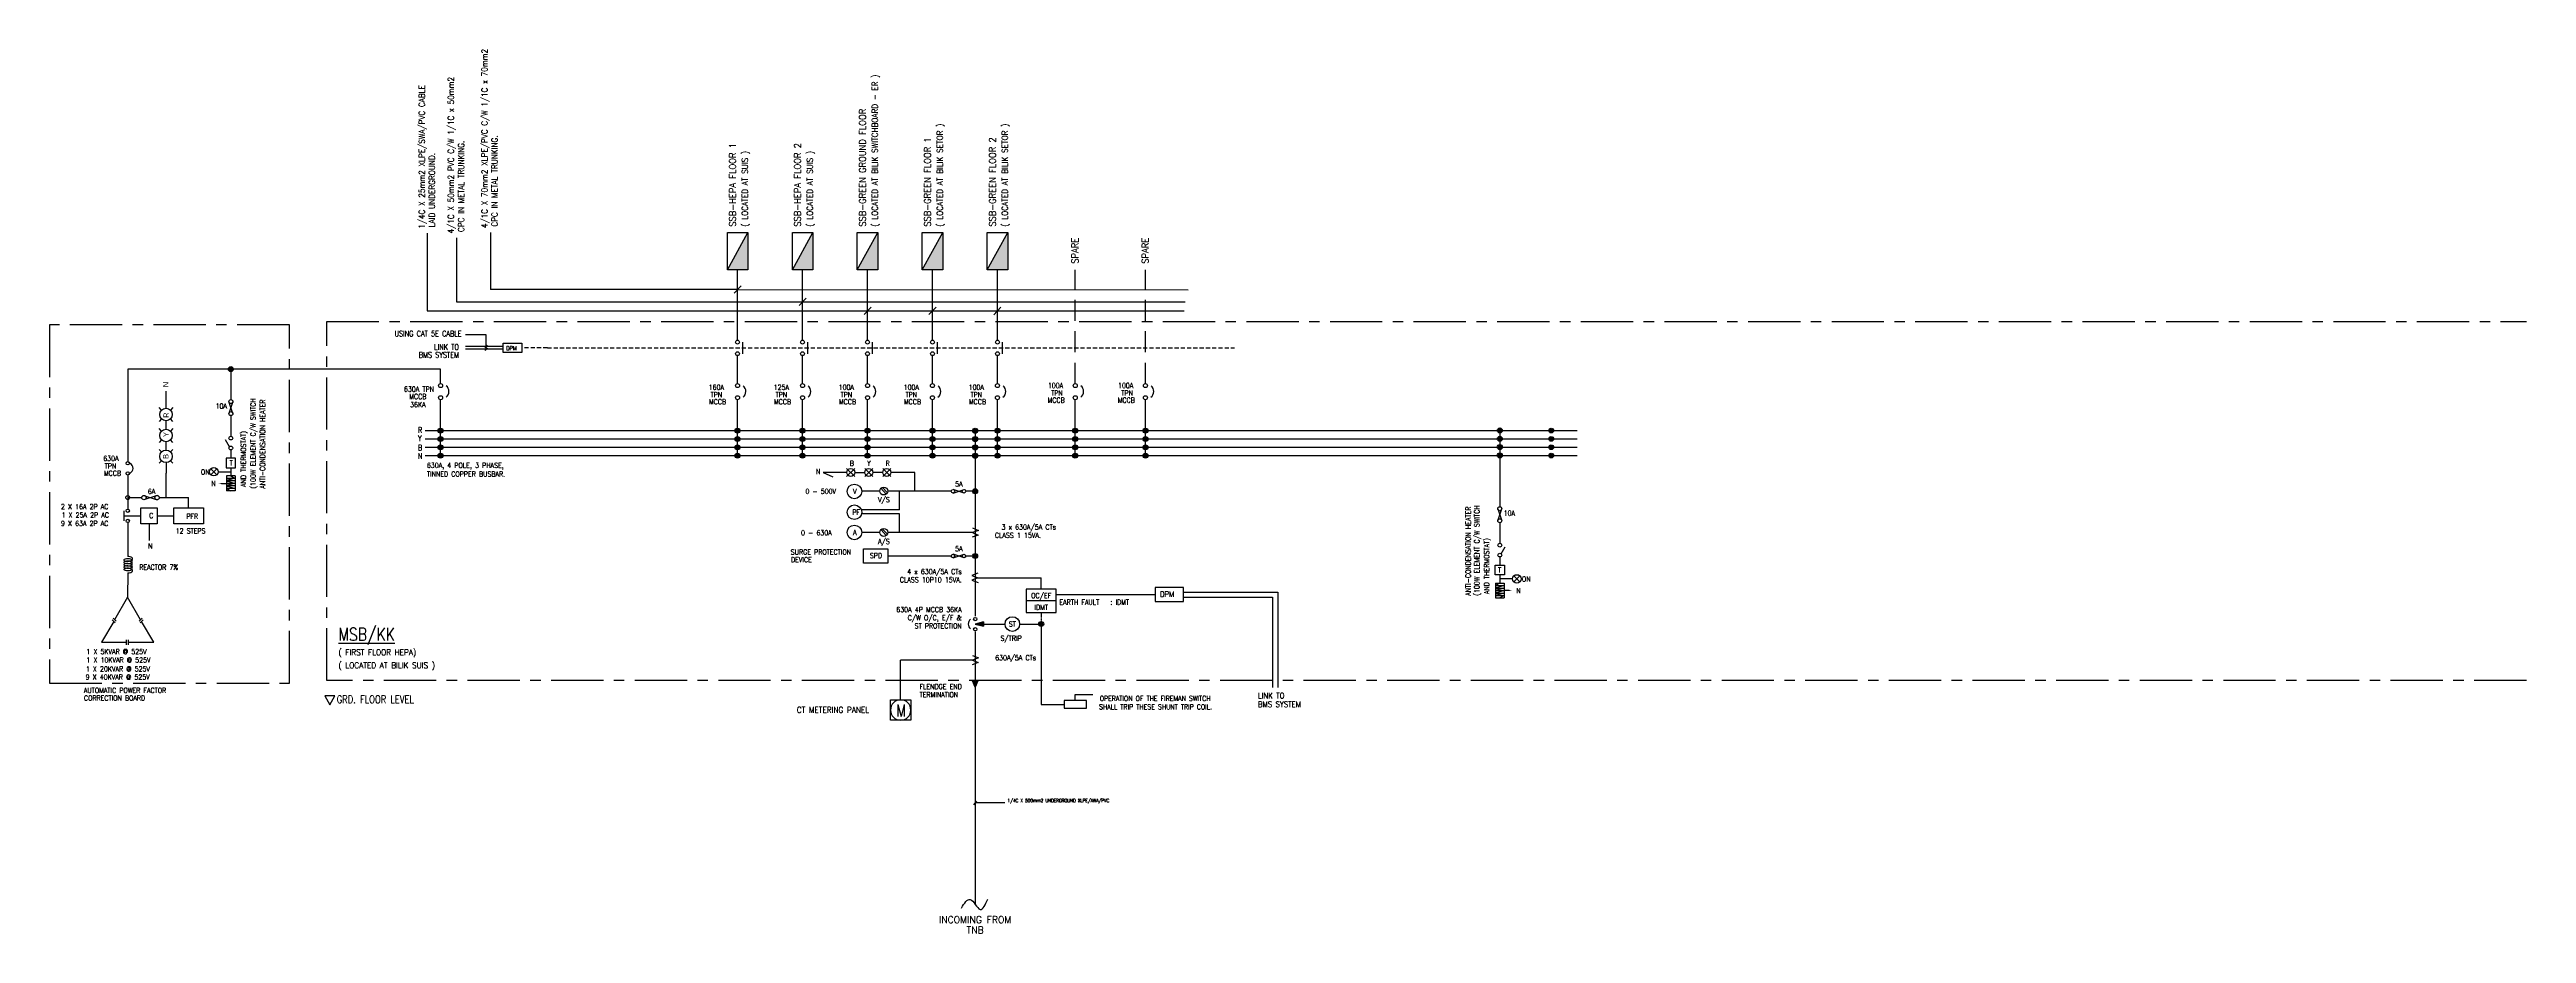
# Model space of a CAD drawing. Header units: millimetres. Extents: x 2495 to 339462, y 3032 to 362924.
# Drawn here: x 43219 to 339462, y 257271 to 362924 of the extents above; entities that cross this region are included whole.
import ezdxf
from ezdxf.enums import TextEntityAlignment as Align

# ---------------------------------------------------------------- set-up
doc = ezdxf.new("R2010")
doc.units = ezdxf.units.MM
for name, pattern in [('CENTERX2', [4, 2.5, -0.5, 0.5, -0.5]), ('DASHED', [0.75, 0.5, -0.25]), ('HIDDEN', [0.375, 0.25, -0.125])]:
    doc.linetypes.add(name, pattern=pattern)
for name, color, linetype in [('DB-SCH', 7, 'Continuous'), ('E-DB', 1, 'Continuous'), ('E-METER', 1, 'Continuous'), ('E-S-LN', 7, 'Continuous'), ('E-S-TX', 7, 'Continuous'), ('E-SCHEM', 7, 'Continuous'), ('L4', 5, 'Continuous'), ('POW_SYM', 112, 'Continuous'), ('POW_TXT', 2, 'Continuous'), ('SCH-E', 7, 'Continuous'), ('SCHEM', 7, 'Continuous'), ('WALL', 1, 'Continuous'), ('XREF', 7, 'Continuous')]:
    doc.layers.add(name, color=color, linetype=linetype)
doc.styles.add('230', font='ROMANS.SHX', dxfattribs={"height": 230})
doc.styles.add('300', font='ROMANS', dxfattribs={"width": 0.75, "height": 300})
doc.styles.add('350', font='ROMANS.shx', dxfattribs={"width": 0.8, "height": 350})
doc.styles.add('400', font='ROMANS.shx', dxfattribs={"width": 0.8, "height": 4})
doc.styles.add('450', font='ROMANS.SHX', dxfattribs={"width": 0.8, "height": 450})
doc.styles.add('ROMANS', font='ROMANS', dxfattribs={"width": 0.7})
doc.styles.get("Standard").update_dxf_attribs({"font": 'arial.ttf'})

# ---------------------------------------------------------------- blocks, each defined once
blk = doc.blocks.new('E-METER')
at = {"layer": 'E-METER'}
for p, q in [((-240, 480), (-240, 0)), ((240, 480), (-240, 480)), ((-240, 0), (240, 0)), ((240, 0), (240, 480))]:
    blk.add_line(p, q, dxfattribs=at)
blk.add_circle((0, 240), 240, dxfattribs=at)
at = {"layer": 'E-METER', "color": 7, "style": '350', "width": 0.75}
blk.add_text('M', height=280, dxfattribs=at).set_placement((-116, 90))
blk = doc.blocks.new('E-DB')
at = {"layer": 'E-DB'}
for p, q in [((-440, 480), (440, 480)), ((-440, 480), (440, 0)), ((-440, 0), (-440, 480)), ((440, 0), (-440, 0)), ((440, 480), (440, 0))]:
    blk.add_line(p, q, dxfattribs=at)
at = {"layer": 'E-DB', "color": 7}
blk.add_solid([(-440, 0), (-440, 480), (440, 0)], dxfattribs=at)
blk = doc.blocks.new('MCCB')
at = {"layer": 'E-SCHEM'}
for centre in [(233858, 187664), (233858, 186845)]:
    blk.add_circle(centre, 135, dxfattribs=at)
at = {"layer": 'E-SCHEM', "color": 1, "linetype": 'Continuous'}
blk.add_arc((233797, 187269), 503, 130.05072, 231.47828, dxfattribs=at)

msp = doc.modelspace()

# ---------------------------------------------------------------- hatches: boundary and pattern name
at = {"layer": 'E-SCHEM'}
for points in [[(65202, 324725, -1.0000001), (64609, 324725, -1.0000001)], [(90289, 317372, -1.0000001), (89695, 317372, -1.0000001)], [(125209, 317372, 1.0000001), (125803, 317372, 1.0000001)], [(132981, 317372, 1.0000001), (133575, 317372, 1.0000001)], [(140753, 317372, 1.0000001), (141347, 317372, 1.0000001)], [(148525, 317372, 1.0000001), (149119, 317372, 1.0000001)], [(153623, 317372, 1.0000001), (154216, 317372, 1.0000001)], [(153623, 317360, 1.0000001), (154216, 317360, 1.0000001)], [(156297, 317372, 1.0000001), (156891, 317372, 1.0000001)], [(165603, 317372, 1.0000001), (166196, 317372, 1.0000001)], [(173993, 317372, 1.0000001), (174586, 317372, 1.0000001)], [(216376, 317396, 1.0000001), (216970, 317396, 1.0000001)], [(216376, 317384, 1.0000001), (216970, 317384, 1.0000001)], [(222545, 317373, 1.0000001), (223100, 317373, 1.0000001)], [(90289, 316377, -1.0000001), (89695, 316377, -1.0000001)], [(90289, 315381, -1.0000001), (89695, 315381, -1.0000001)], [(90289, 314386, -1.0000001), (89695, 314386, -1.0000001)], [(125209, 316377, 1.0000001), (125803, 316377, 1.0000001)], [(125209, 315381, 1.0000001), (125803, 315381, 1.0000001)], [(125209, 314386, 1.0000001), (125803, 314386, 1.0000001)], [(132981, 316377, 1.0000001), (133575, 316377, 1.0000001)], [(132981, 315381, 1.0000001), (133575, 315381, 1.0000001)], [(132981, 314386, 1.0000001), (133575, 314386, 1.0000001)], [(140753, 316377, 1.0000001), (141347, 316377, 1.0000001)], [(140753, 315381, 1.0000001), (141347, 315381, 1.0000001)], [(140753, 314386, 1.0000001), (141347, 314386, 1.0000001)], [(148525, 316377, 1.0000001), (149119, 316377, 1.0000001)], [(148525, 315381, 1.0000001), (149119, 315381, 1.0000001)], [(148525, 314386, 1.0000001), (149119, 314386, 1.0000001)], [(153623, 316377, 1.0000001), (154216, 316377, 1.0000001)], [(153623, 316365, 1.0000001), (154216, 316365, 1.0000001)], [(153623, 315382, 1.0000001), (154216, 315382, 1.0000001)], [(153623, 315369, 1.0000001), (154216, 315369, 1.0000001)], [(153623, 314386, 1.0000001), (154216, 314386, 1.0000001)], [(153623, 314374, 1.0000001), (154216, 314374, 1.0000001)], [(156297, 316377, 1.0000001), (156891, 316377, 1.0000001)], [(156297, 315381, 1.0000001), (156891, 315381, 1.0000001)], [(156297, 314386, 1.0000001), (156891, 314386, 1.0000001)], [(165603, 316377, 1.0000001), (166196, 316377, 1.0000001)], [(165603, 315381, 1.0000001), (166196, 315381, 1.0000001)], [(165603, 314386, 1.0000001), (166196, 314386, 1.0000001)], [(173993, 316377, 1.0000001), (174586, 316377, 1.0000001)], [(173993, 315382, 1.0000001), (174586, 315382, 1.0000001)], [(173993, 314386, 1.0000001), (174586, 314386, 1.0000001)], [(216376, 316401, 1.0000001), (216970, 316401, 1.0000001)], [(216376, 316389, 1.0000001), (216970, 316389, 1.0000001)], [(216376, 315406, 1.0000001), (216970, 315406, 1.0000001)], [(216376, 315394, 1.0000001), (216970, 315394, 1.0000001)], [(216376, 314410, 1.0000001), (216970, 314410, 1.0000001)], [(216376, 314398, 1.0000001), (216970, 314398, 1.0000001)], [(222545, 316378, 1.0000001), (223100, 316378, 1.0000001)], [(222545, 315382, 1.0000001), (223100, 315382, 1.0000001)], [(222545, 314387, 1.0000001), (223100, 314387, 1.0000001)], [(154216, 310126, -1.0000001), (153623, 310126, -1.0000001)], [(154216, 302385, -1.0000001), (153623, 302385, -1.0000001)], [(162122, 294254, -1.0000001), (161529, 294254, -1.0000001)]]:
    msp.add_hatch(color=1, dxfattribs=at).paths.add_polyline_path(points)
at = {"layer": 'E-SCHEM', "linetype": 'Continuous'}
msp.add_hatch(color=7, dxfattribs=at).paths.add_polyline_path([(153919, 286707), (153596, 287479), (154243, 287479)])
at = {"layer": 'SCHEM', "linetype": 'Continuous'}
msp.add_hatch(color=256, dxfattribs=at).paths.add_polyline_path([(154922, 294514), (153919, 294254), (154922, 293994)])

# ---------------------------------------------------------------- linework, layer by layer
for p, q in [((91885, 332773), (179059, 332773)), ((88398, 331683), (178925, 331683))]:
    msp.add_line(p, q)
at = {"color": 9, "linetype": 'Continuous'}
for p, q in [((95457, 328829), (92980, 328829)), ((95457, 327097), (95457, 328829))]:
    msp.add_line(p, q, dxfattribs=at)
at = {"color": 1, "linetype": 'Continuous'}
for p, q in [((95304, 327274), (95611, 327581)), ((95304, 326944), (95611, 327251))]:
    msp.add_line(p, q, dxfattribs=at)
at = {"linetype": 'Continuous'}
for p, q in [((161826, 294254), (161826, 284644)), ((161826, 284644), (164571, 284644))]:
    msp.add_line(p, q, dxfattribs=at)
at = {"layer": 'DB-SCH', "color": 7, "linetype": 'DASHED', "ltscale": 1000}
for q in [(99690, 327262), (184946, 327262)]:
    msp.add_line((102766, 327262), q, dxfattribs=at)
at = {"layer": 'DB-SCH'}
for centre in [(125506, 327956), (125506, 326568), (133278, 327956), (133278, 326568), (141050, 327956), (141050, 326568), (148822, 327956), (148822, 326568), (156594, 327956), (156594, 326568)]:
    msp.add_circle(centre, 231, dxfattribs=at)
at = {"layer": 'E-S-LN', "color": 1}
for p, q in [((126082, 327956), (126082, 326568)), ((133854, 327956), (133854, 326568)), ((141626, 327956), (141626, 326568)), ((149398, 327956), (149398, 326568)), ((157170, 327956), (157170, 326568))]:
    msp.add_line(p, q, dxfattribs=at)
at = {"layer": 'E-SCHEM', "color": 9}
for p, q in [((88398, 340967), (88398, 331683)), ((95977, 341044), (95977, 334241)), ((91885, 340406), (91885, 332773)), ((125506, 334241), (95977, 334241)), ((125506, 334241), (179385, 334200)), ((157458, 272871), (153907, 272871))]:
    msp.add_line(p, q, dxfattribs=at)
at = {"layer": 'E-SCHEM', "color": 1, "linetype": 'Continuous'}
for p, q in [((125506, 328188), (125506, 336575)), ((133278, 328188), (133278, 336575)), ((141050, 328188), (141050, 336575)), ((148822, 328188), (148822, 336575)), ((156594, 328188), (156594, 336575)), ((125506, 322993), (125506, 326337)), ((133278, 322993), (133278, 326337)), ((141050, 322993), (141050, 326337)), ((148822, 322993), (148822, 326337)), ((156594, 322993), (156594, 326337)), ((64906, 324725), (64906, 321085)), ((89992, 314386), (89992, 321072)), ((125506, 314386), (125506, 321072)), ((133278, 314386), (133278, 321072)), ((141050, 314386), (141050, 321072)), ((148822, 314386), (148822, 321072)), ((156594, 314386), (156594, 321072)), ((165900, 314386), (165900, 321072)), ((174289, 314386), (174289, 321072)), ((64906, 319165), (64906, 316708)), ((153919, 317360), (153919, 295181)), ((216673, 317372), (216673, 308282)), ((64906, 315074), (64906, 314082)), ((63369, 312457), (64906, 312457)), ((64906, 312945), (64906, 311956)), ((216673, 306361), (216673, 303904)), ((216673, 302270), (216673, 301278)), ((216673, 300142), (216673, 299152)), ((218210, 299654), (216673, 299654)), ((153919, 293376), (153919, 260760))]:
    msp.add_line(p, q, dxfattribs=at)
at = {"layer": 'E-SCHEM', "color": 1, "linetype": 'DASHED', "ltscale": 5000}
for p, q in [((165900, 322993), (165900, 336575)), ((174289, 322993), (174289, 336575))]:
    msp.add_line(p, q, dxfattribs=at)
at = {"layer": 'E-SCHEM', "color": 4, "linetype": 'Continuous'}
for p, q in [((125926, 334688), (125086, 333795)), ((133698, 333219), (132858, 332327)), ((141470, 332130), (140630, 331237)), ((149242, 332130), (148402, 331237)), ((157005, 332113), (156165, 331221)), ((88128, 317372), (225915, 317372)), ((88128, 316377), (225915, 316377)), ((88128, 315382), (225915, 315382)), ((88128, 314386), (225915, 314386)), ((154104, 273080), (153710, 272662))]:
    msp.add_line(p, q, dxfattribs=at)
at = {"layer": 'E-SCHEM'}
for p, q in [((65143, 320848), (64668, 319403)), ((65143, 319403), (64668, 320848)), ((139527, 312866), (138555, 311894)), ((138555, 312866), (139527, 311894)), ((140711, 312866), (141682, 311894)), ((141682, 312866), (140711, 311894)), ((142867, 312866), (143838, 311894)), ((143838, 312866), (142867, 311894)), ((154313, 305435), (153587, 305182)), ((153587, 305182), (154293, 304879)), ((153607, 305739), (154313, 305435)), ((216435, 308044), (216911, 306599)), ((216435, 306599), (216911, 308044)), ((154293, 304879), (153567, 304626)), ((154232, 300350), (153526, 300046)), ((153526, 300046), (154251, 299794)), ((154251, 299794), (153546, 299490)), ((153546, 299490), (154271, 299238)), ((163625, 297026), (160026, 297026)), ((153607, 290498), (154313, 290195)), ((154293, 289639), (153567, 289386)), ((154313, 290195), (153587, 289942)), ((153587, 289942), (154293, 289639))]:
    msp.add_line(p, q, dxfattribs=at)
at = {"layer": 'E-SCHEM', "color": 1}
for p, q in [((165900, 285826), (168002, 285826)), ((165900, 285108), (165900, 285826))]:
    msp.add_line(p, q, dxfattribs=at)
at = {"layer": 'E-SCHEM', "color": 1, "linetype": 'Continuous'}
msp.add_lwpolyline([(154243, 287479), (153919, 286707), (153596, 287479), (154243, 287479)], dxfattribs=at)
at = {"layer": 'E-SCHEM', "color": 1}
msp.add_lwpolyline([(164571, 284180), (167228, 284180), (167228, 285108), (164571, 285108)], close=True, dxfattribs=at)
at = {"layer": 'E-SCHEM'}
for centre, radius in [((64906, 324725), 297), ((89992, 322755), 238), ((125506, 322755), 238), ((133278, 322755), 238), ((141050, 322755), 238), ((148822, 322755), 238), ((156594, 322755), 238), ((165900, 322755), 238), ((174289, 322755), 238), ((64906, 320848), 238), ((89992, 321310), 238), ((125506, 321310), 238), ((133278, 321310), 238), ((141050, 321310), 238), ((148822, 321310), 238), ((156594, 321310), 238), ((165900, 321310), 238), ((174289, 321310), 238), ((64906, 319403), 238), ((89992, 317372), 297), ((125506, 317372), 297), ((133278, 317372), 297), ((141050, 317372), 297), ((148822, 317372), 297), ((153919, 317372), 297), ((153919, 317360), 297), ((156594, 317372), 297), ((165900, 317372), 297), ((174289, 317372), 297), ((216673, 317396), 297), ((216673, 317384), 297), ((222822, 317373), 278), ((89992, 316377), 297), ((89992, 315381), 297), ((89992, 314386), 297), ((125506, 316377), 297), ((125506, 315381), 297), ((125506, 314386), 297), ((133278, 316377), 297), ((133278, 315381), 297), ((133278, 314386), 297), ((141050, 316377), 297), ((141050, 315381), 297), ((141050, 314386), 297), ((148822, 316377), 297), ((148822, 315381), 297), ((148822, 314386), 297), ((153919, 316377), 297), ((153919, 316365), 297), ((153919, 315382), 297), ((153919, 315369), 297), ((153919, 314386), 297), ((153919, 314374), 297), ((156594, 316377), 297), ((156594, 315381), 297), ((156594, 314386), 297), ((165900, 316377), 297), ((165900, 315381), 297), ((165900, 314386), 297), ((174289, 316377), 297), ((174289, 315382), 297), ((174289, 314386), 297), ((216673, 316401), 297), ((216673, 316389), 297), ((216673, 315406), 297), ((216673, 315394), 297), ((216673, 314410), 297), ((216673, 314398), 297), ((222822, 316378), 278), ((222822, 315382), 278), ((222822, 314387), 278), ((153919, 310126), 297), ((216673, 308044), 238), ((216673, 306599), 238), ((153919, 302385), 297), ((161826, 294254), 297)]:
    msp.add_circle(centre, radius, dxfattribs=at)
at = {"layer": 'E-SCHEM', "color": 1, "linetype": 'Continuous'}
for centre in [(90097, 322058), (125611, 322058), (133383, 322058), (141155, 322058), (148927, 322058), (156699, 322058), (166005, 322058), (174394, 322058)]:
    msp.add_arc(centre, 886, 308.52172, 49.94928, dxfattribs=at)
at = {"layer": 'E-SCHEM', "color": 1}
msp.add_spline([(152286, 260305), (153336, 261338), (154513, 260146), (155435, 261370)], degree=3, dxfattribs=at)
at = {"layer": 'L4', "color": 9, "linetype": 'CENTERX2', "ltscale": 2500}
for p, q in [((76368, 330413), (339462, 330413)), ((76368, 287492), (76368, 330413)), ((339462, 287492), (76368, 287492))]:
    msp.add_line(p, q, dxfattribs=at)
msp.add_lwpolyline([(71902, 330030), (43219, 330030), (43219, 287185), (71902, 287185)], close=True, dxfattribs=at)
at = {"layer": 'POW_SYM'}
for p, q in [((52569, 324725), (52569, 313676)), ((52569, 306379), (52569, 302335)), ((52569, 300356), (52562, 297460))]:
    msp.add_line(p, q, dxfattribs=at)
for points in [[(56627, 319832), (56327, 320132)], [(57155, 320051), (57155, 322089)], [(57984, 320132), (57683, 319832)], [(56627, 318776), (56327, 318475)], [(56627, 317327), (56327, 317628)], [(57155, 317546), (57155, 318557)], [(57984, 318475), (57683, 318776)], [(57984, 317628), (57683, 317327)], [(56627, 316271), (56327, 315971)], [(56627, 314823), (56327, 315123)], [(57155, 315041), (57155, 316052)], [(57984, 315971), (57683, 316271)], [(57984, 315123), (57683, 314823)], [(52569, 312067), (52569, 307988)], [(56627, 313767), (56327, 313466)], [(57155, 313548), (57155, 312274)], [(57155, 309372), (57155, 312274)], [(57984, 313466), (57683, 313767)], [(52569, 309372), (54249, 309372)], [(56085, 309629), (54506, 309116)], [(54506, 309629), (56085, 309116)], [(56341, 309372), (59846, 309372)], [(59846, 308141), (59846, 309372)], [(52113, 307791), (52113, 306576)], [(52113, 307184), (54122, 307184)], [(55116, 306226), (55116, 304250)], [(56110, 307184), (58072, 307184)], [(54118, 294764), (52562, 297460), (51005, 294764)], [(50891, 294566), (49449, 292068), (52423, 292068)], [(50710, 294748), (51073, 294385)], [(50824, 294946), (51187, 294582)], [(52666, 292068), (55675, 292068), (54232, 294566)], [(54300, 294946), (53937, 294582)], [(54414, 294748), (54051, 294385)], [(52423, 291779), (52423, 292357)], [(52666, 291779), (52666, 292357)]]:
    msp.add_lwpolyline(points, dxfattribs=at)
for points in [[(54122, 308141), (56110, 308141), (56110, 306226), (54122, 306226)], [(58072, 308141), (61619, 308141), (61619, 306226), (58072, 306226)]]:
    msp.add_lwpolyline(points, close=True, dxfattribs=at)
for centre, radius in [((57155, 319304), 747), ((57155, 316799), 747), ((57155, 314295), 747), ((52569, 313479), 197), ((52569, 312264), 197), ((52569, 309372), 233), ((54506, 309372), 257), ((56085, 309372), 257), ((52569, 307791), 197), ((52569, 306576), 197)]:
    msp.add_circle(centre, radius, dxfattribs=at)
for centre, radius, start, end in [((52569, 312871), 639, 295.69703, 63.01287), ((52183, 301911), 62.6, 101.76226, 229.12607), ((52183, 301628), 62.6, 101.76226, 229.12607), ((52183, 301345), 62.6, 101.76226, 229.12607), ((52183, 301063), 62.6, 101.76226, 229.12607), ((52183, 300780), 62.6, 101.76226, 229.12607)]:
    msp.add_arc(centre, radius, start, end, dxfattribs=at)
for centre, major_axis, start_param, end_param in [((52569, 302052), (573, 0), 4.7123888, 7.8539818), ((52569, 301769), (-573, 0), 0.7296371, 5.5576267), ((52569, 301487), (-573, 0), 0.72964, 5.5576281), ((52569, 301204), (-573, 0), 0.7296379, 5.5576255), ((52569, 300921), (-573, 0), 0.7296379, 5.5576274), ((52569, 300639), (-573, 0), 1.5707963, 5.5576274), ((52569, 302052), (-573, 0), 0.7296402, 2.6179943)]:
    msp.add_ellipse(centre, major_axis=major_axis, ratio=0.4930925, start_param=start_param, end_param=end_param, dxfattribs=at)
at = {"layer": 'SCH-E'}
for p, q in [((97456, 327428), (92980, 327428)), ((97456, 327097), (92980, 327097)), ((97456, 327821), (98573, 327821)), ((97456, 326704), (97456, 327821)), ((99690, 326704), (97456, 326704)), ((98573, 327821), (99690, 327821)), ((99690, 327821), (99690, 326704)), ((163625, 297779), (175463, 297779)), ((177159, 298627), (175463, 298627)), ((175463, 298627), (175463, 296931)), ((175463, 296931), (177159, 296931)), ((178855, 298627), (177159, 298627)), ((177159, 296931), (178855, 296931)), ((178855, 296931), (178855, 298627)), ((178855, 298080), (190108, 298080)), ((178855, 297478), (189506, 297478)), ((189506, 297478), (189506, 286661)), ((190108, 298080), (190108, 286661))]:
    msp.add_line(p, q, dxfattribs=at)
at = {"layer": 'SCHEM'}
for p, q in [((64749, 315455), (64252, 316278)), ((65474, 314082), (64337, 314082)), ((64337, 314082), (64337, 312945)), ((65474, 312945), (65474, 314082)), ((62512, 312812), (63222, 312102)), ((63222, 312812), (62512, 312102)), ((63799, 311060), (64386, 311060)), ((64337, 312945), (65474, 312945)), ((64386, 311956), (64386, 310173)), ((65425, 311956), (64386, 311956)), ((65425, 311659), (64386, 311659)), ((64386, 311659), (65425, 311362)), ((64386, 311362), (65425, 311065)), ((65425, 311362), (64386, 311362)), ((64386, 311065), (65425, 310768)), ((65425, 311065), (64386, 311065)), ((64906, 311956), (65425, 311659)), ((65425, 311956), (65425, 310173)), ((65425, 311659), (65425, 311362)), ((138568, 312380), (135765, 312380)), ((135765, 312380), (136911, 311860)), ((135765, 312380), (136911, 311860)), ((139514, 312380), (140724, 312380)), ((142879, 312380), (141670, 312380)), ((146710, 312380), (143825, 312380)), ((146710, 310126), (146710, 312380)), ((65425, 310768), (64386, 310768)), ((64386, 310768), (65425, 310471)), ((64386, 310471), (64906, 310173)), ((65425, 310471), (64386, 310471)), ((65425, 310173), (64386, 310173)), ((142520, 310143), (140358, 310143)), ((142520, 310143), (140358, 310143)), ((142663, 310482), (143276, 309798)), ((142840, 310562), (143394, 309984)), ((151058, 310126), (143465, 310126)), ((144866, 307905), (144866, 310126)), ((152593, 309909), (151275, 310342)), ((151275, 309909), (152593, 310342)), ((153919, 310126), (152810, 310126)), ((144866, 307905), (140358, 307905)), ((144866, 307410), (140358, 307410)), ((142524, 305202), (140362, 305202)), ((142524, 305202), (140362, 305202)), ((142666, 305530), (143280, 304846)), ((142816, 305639), (143426, 305003)), ((153635, 305182), (143469, 305182)), ((144866, 305167), (144866, 307410)), ((151058, 302385), (143465, 302385)), ((152593, 302169), (151275, 302602)), ((151275, 302169), (152593, 302602)), ((153919, 302385), (152810, 302385)), ((216830, 302651), (217327, 303474)), ((154197, 299794), (161826, 299794)), ((161826, 298427), (161826, 299794)), ((216105, 301278), (217241, 301278)), ((216105, 300142), (216105, 301278)), ((217241, 300142), (216105, 300142)), ((217241, 301278), (217241, 300142)), ((219066, 300009), (218357, 299299)), ((218357, 300009), (219066, 299299)), ((216153, 299152), (216153, 297370)), ((216153, 299152), (217193, 299152)), ((216673, 299152), (216153, 298855)), ((216153, 298855), (217193, 298855)), ((217193, 298855), (216153, 298558)), ((216153, 298855), (216153, 298558)), ((217193, 298558), (216153, 298261)), ((216153, 298558), (217193, 298558)), ((217193, 298261), (216153, 297964)), ((216153, 298261), (217193, 298261)), ((216153, 297964), (217193, 297964)), ((217193, 297964), (216153, 297667)), ((216153, 297667), (217193, 297667)), ((216153, 297370), (217193, 297370)), ((217193, 297667), (216673, 297370)), ((217193, 299152), (217193, 297370)), ((217779, 298256), (217193, 298256)), ((154922, 294514), (153919, 294254)), ((153919, 294254), (154922, 293994)), ((154922, 294514), (154922, 293994)), ((153641, 289942), (145015, 289942))]:
    msp.add_line(p, q, dxfattribs=at)
at = {"layer": 'SCHEM', "linetype": 'HIDDEN'}
for p, q in [((154922, 294254), (157500, 294254)), ((159247, 294254), (161826, 294254)), ((161826, 295625), (161826, 294254))]:
    msp.add_line(p, q, dxfattribs=at)
at = {"layer": 'SCHEM'}
for points in [[(143465, 303245), (143465, 301526), (140559, 301526), (140559, 303245)], [(160026, 298427), (160026, 295625), (163625, 295625), (163625, 298427)]]:
    msp.add_lwpolyline(points, close=True, dxfattribs=at)
at = {"layer": 'SCHEM', "color": 1}
msp.add_lwpolyline([(76740, 284605), (77348, 285658), (76132, 285658)], close=True, dxfattribs=at)
at = {"layer": 'SCHEM'}
for centre, radius in [((64906, 316485), 223), ((64906, 315297), 223), ((62867, 312457), 502), ((139041, 312380), 473), ((141197, 312380), 473), ((143352, 312380), 473), ((139485, 310109), 873), ((139485, 307623), 873), ((142993, 310154), 473), ((151275, 310126), 217), ((152593, 310126), 217), ((139485, 305202), 873), ((142997, 305202), 473), ((151275, 302385), 217), ((152593, 302385), 217), ((216673, 303681), 223), ((216673, 302493), 223), ((218711, 299654), 502), ((158374, 294254), 873)]:
    msp.add_circle(centre, radius, dxfattribs=at)
for points in [[(63799, 311122), (63799, 310998), (63428, 311060)], [(217779, 298318), (217779, 298194), (218150, 298256)]]:
    msp.add_solid(points, dxfattribs=at)
at = {"layer": 'WALL', "linetype": 'Continuous'}
for p, q in [((89992, 324725), (52569, 324725)), ((89992, 322993), (89992, 324725))]:
    msp.add_line(p, q, dxfattribs=at)
at = {"layer": 'XREF'}
msp.add_line((145015, 285197), (145015, 289942), dxfattribs=at)

# ---------------------------------------------------------------- block references
at = {"xscale": 1.489631569843113, "yscale": 1.489631569843113, "zscale": 1.489631569843113}
msp.add_blockref('MCCB', (-194425, 15304), dxfattribs=at)
at = {"layer": 'E-DB', "color": 7, "xscale": 5.078194715337304, "yscale": 5.078194715337304, "zscale": 5.078194715210013, "rotation": 90}
for p in [(126725, 338809), (134497, 338809), (142269, 338809), (150041, 338809), (157813, 338809)]:
    msp.add_blockref('E-DB', p, dxfattribs=at)
at = {"layer": 'E-METER', "xscale": -5.078194715140853, "yscale": 5.078194715337304, "zscale": 5.078194715210013}
msp.add_blockref('E-METER', (145015, 282759), dxfattribs=at)

# ---------------------------------------------------------------- texts
at = {"layer": 'E-S-LN', "color": 1, "style": '450', "width": 0.8}
msp.add_text('%%UMSB/KK', height=1523.5, rotation=360, dxfattribs=at).set_placement((77777, 292271))
at = {"layer": 'E-S-TX', "style": '230', "width": 0.8}
msp.add_text('GRD. FLOOR LEVEL', height=914.08, rotation=360, dxfattribs=at).set_placement((77564, 284798))
at = {"layer": 'E-SCHEM', "color": 7, "linetype": 'Continuous', "width": 0.9}
for s, height, style, p in [('4/1C X 70mm2 XLPE/PVC C/W 1/1C x 70mm2 ', 710.95, '400', (95593, 341590)), ('1/4C X 25mm2 XLPE/SWA/PVC CABLE', 710.95, '400', (88093, 341513)), ('4/1C X 50mm2 PVC C/W 1/1C x 50mm2 ', 710.95, '400', (91580, 340951)), ('( LOCATED AT BILIK SWITCHBOARD - ER )', 710.95, '400', (142283, 341758)), ('CPC IN METAL TRUNKING.', 710.95, '400', (96809, 341752)), ('( LOCATED AT BILIK SETOR )', 710.95, '400', (150055, 341758)), ('( LOCATED AT BILIK SETOR )', 710.95, '400', (157827, 341758)), ('LAID UNDERGROUND.', 710.95, '400', (89309, 341675)), ('CPC IN METAL TRUNKING.', 710.95, '400', (92796, 341114)), ('( LOCATED AT SUIS )', 710.95, '400', (126739, 341758)), ('( LOCATED AT SUIS )', 710.95, '400', (134511, 341758)), ('(100W ELEMENT C/W SWITCH', 609.38, '230', (67870, 310432)), ('ANTI-CONDENSATION HEATER', 609.38, '230', (68999, 310432)), ('AND THERMOSTAT)', 609.38, '230', (66708, 310634)), ('ANTI-CONDENSATION HEATER', 609.38, '230', (213189, 297629)), ('(100W ELEMENT C/W SWITCH', 609.38, '230', (214230, 297629)), ('AND THERMOSTAT)', 609.38, '230', (215393, 297831))]:
    msp.add_text(s, height=height, rotation=90, dxfattribs=dict(at, style=style)).set_placement(p)
at = {"layer": 'E-SCHEM', "color": 6, "linetype": 'Continuous', "style": '400', "width": 0.9}
for s, height, p in [('SSB-GREEN GROUND FLOOR ', 812.51, (140856, 341745)), ('SSB-HEPA FLOOR 1', 812.51, (125312, 341745)), ('SSB-HEPA FLOOR 2', 812.51, (133084, 341745)), ('SSB-GREEN FLOOR 1', 812.51, (148628, 341745)), ('SSB-GREEN FLOOR 2', 812.51, (156400, 341745)), ('SPARE', 812.5, (166276, 337323)), ('SPARE', 812.5, (174666, 337323))]:
    msp.add_text(s, height=height, rotation=90, dxfattribs=at).set_placement(p)
at = {"layer": 'E-SCHEM', "color": 7, "linetype": 'Continuous'}
for s, height, style, width, p in [('DPM', 503.8, '230', 0.9, (97822, 326978)), ('10A', 609.4, '230', 0.9, (63081, 320004)), ('R', 681, '300', 0.8, (87270, 317096)), ('630A', 607.5, '230', 0.9, (49644, 313751)), ('Y', 681, '300', 0.8, (87270, 316101)), ('B', 681, '300', 0.8, (87270, 315005)), ('N', 681, '300', 0.8, (87270, 314010)), ('MCCB', 607.5, '230', 0.9, (49729, 311978)), ('TPN', 607.5, '230', 0.9, (49822, 312840)), ('ON', 609.4, '230', 0.9, (61322, 312123)), ('N', 609, '230', 0.9, (62572, 310749)), ('T', 609, '230', 0.9, (64746, 313203)), ('TINNED COPPER BUSBAR.', 609.38, '230', 0.9, (88351, 311872)), ('630A, 4 POLE, 3 PHASE,', 609.38, '230', 0.9, (88351, 312918)), ('N', 609, '230', 0.9, (134900, 312186)), ('B', 609, '230', 0.9, (138937, 313159)), ('Y', 609, '230', 0.9, (141015, 313159)), ('R', 609, '230', 0.9, (143217, 313159)), ('5A', 609.4, '230', 0.9, (151528, 310696)), ('2 X 16A 2P AC', 607.51, '230', 0.9, (44591, 307987)), ('6A', 607.5, '230', 0.9, (54969, 309807)), ('0 - 500V', 609.4, '230', 0.9, (133623, 309813)), ('V/S', 609.4, '230', 0.9, (142311, 308815)), ('9 X 63A 2P AC', 607.51, '230', 0.9, (44591, 305978)), ('1 X 25A 2P AC', 607.51, '230', 0.9, (44653, 306982)), ('C', 608, '230', 0.9, (55134, 306914)), ('12 STEPS', 607.5, '230', 0.9, (58309, 305085)), ('PFR', 607.5, '230', 0.9, (59582, 306832)), ('0 - 630A', 609.4, '230', 0.9, (133101, 304868)), ('10A', 609.4, '230', 0.9, (217139, 307200)), ('N', 608, '230', 0.9, (55012, 303285)), ('SURGE PROTECTION', 609.38, '230', 0.9, (131868, 302553)), ('DEVICE', 609.4, '230', 0.9, (131902, 301644)), ('A/S', 609.4, '230', 0.9, (142311, 303819)), ('5A', 609.4, '230', 0.9, (151528, 302956)), ('REACTOR 7%%%', 607.51, '230', 0.9, (53948, 300746)), ('T', 609, '230', 0.9, (216466, 300399)), ('ON', 609.4, '230', 0.9, (219316, 299320)), ('EARTH FAULT', 609.38, '230', 0.9, (163996, 296564)), (': IDMT', 609.4, '230', 0.9, (170107, 296564)), ('DPM', 672.2, '230', 0.9, (176019, 297489)), ('N', 609, '230', 0.9, (218640, 297945)), ('1 X 5KVAR @ 525V', 607.51, '230', 0.9, (47631, 290656)), ('( FIRST FLOOR HEPA)', 710.95, '400', 0.9, (77777, 290519)), ('S/TRIP', 609.4, '230', 0.9, (156947, 292254)), ('9 X 40KVAR @ 525V', 607.51, '230', 0.9, (47541, 287606)), ('1 X 20KVAR @ 525V', 607.51, '230', 0.9, (47568, 288585)), ('1 X 10KVAR @ 525V', 607.51, '230', 0.9, (47631, 289652)), ('( LOCATED AT BILIK SUIS )', 710.95, '400', 0.9, (77777, 288964)), ('AUTOMATIC POWER FACTOR', 607.51, '230', 0.9, (47327, 286015)), ('CORRECTION BOARD', 607.51, '230', 0.9, (47338, 285103)), ('TERMINATION', 609.38, '230', 0.9, (147279, 285505)), ('FLENDGE END ', 609.38, '230', 0.9, (147279, 286468)), ('SHALL TRIP THESE SHUNT TRIP COIL.', 601.57, '400', 0.9, (168742, 284054)), ('OPERATION OF THE FIREMAN SWITCH', 601.57, '400', 0.9, (168826, 285056)), ('LINK TO', 672.2, '230', 0.9, (187756, 285362)), ('BMS SYSTEM', 672.2, '230', 0.9, (187756, 284333)), ('CT METERING PANEL', 710.95, '400', 0.9, (132589, 283628)), ('1/4C X 500mm2 UNDERGROUND XLPE/AWA/PVC ', 403.1, '230', 0.9, (157796, 272955))]:
    msp.add_text(s, height=height, dxfattribs=dict(at, style=style, width=width)).set_placement(p)
at = {"layer": 'E-SCHEM', "color": 7, "linetype": 'Continuous', "style": '230', "width": 0.9}
for s, p in [('100A', (163534, 322463)), ('100A', (171924, 322463)), ('630A TPN', (87409, 322030)), ('MCCB', (87269, 321145)), ('36KA', (87269, 320177)), ('MCCB', (123112, 320524)), ('160A', (122972, 322250)), ('TPN', (122972, 321359)), ('MCCB', (130884, 320524)), ('125A', (130744, 322250)), ('TPN', (130744, 321359)), ('MCCB', (138656, 320524)), ('100A', (138516, 322250)), ('TPN', (138516, 321359)), ('MCCB', (146428, 320524)), ('100A', (146288, 322250)), ('TPN', (146288, 321359)), ('MCCB', (154200, 320524)), ('100A', (154060, 322250)), ('TPN', (154060, 321359)), ('MCCB', (163613, 320710)), (' TPN', (163522, 321558)), ('MCCB', (172002, 320710)), (' TPN', (171911, 321558)), ('SPD', (142055, 302130)), ('OC/EF', (161826, 297355)), ('IDMT', (161826, 295960))]:
    msp.add_text(s, height=609.4, dxfattribs=at).set_placement(p, align=Align.CENTER)
for s, height, p in [('V', 609, (139538, 310109)), ('PF', 609.4, (139694, 307623)), ('A', 609, (139537, 305202)), ('ST', 609.4, (158374, 294254))]:
    msp.add_text(s, height=height, dxfattribs=at).set_placement(p, align=Align.MIDDLE_CENTER)
for s, p in [('CLASS 1 15VA.', (161787, 304558)), ('3 x 630A/5A CTs', (163589, 305538)), ('CLASS 10P10 15VA.', (152320, 299238)), ('4 x 630A/5A CTs', (152320, 300219)), ('630A 4P MCCB 36KA', (152320, 295680)), ('C/W O/C, E/F &', (152320, 294700)), ('ST PROTECTION', (152320, 293719)), ('630A/5A CTs', (161211, 289920))]:
    msp.add_text(s, height=609.38, dxfattribs=at).set_placement(p, align=Align.RIGHT)
at = {"layer": 'E-SCHEM', "color": 1, "style": 'ROMANS'}
for s, height, p in [('INCOMING FROM', 812.51, (153919, 258514)), ('TNB', 812.5, (153919, 257271))]:
    msp.add_text(s, height=height, dxfattribs=at).set_placement(p, align=Align.CENTER)
at = {"layer": 'POW_TXT'}
for s, rotation, p in [('N', 270, (56806, 323205)), ('Y', 90, (57465, 316611)), ('R', 90, (57482, 318909)), ('B', 90, (57441, 313991))]:
    msp.add_text(s, height=633, rotation=rotation, dxfattribs=at).set_placement(p)
at = {"layer": 'SCH-E', "style": '230', "width": 0.75}
for s, height, p in [('USING CAT 5E CABLE', 678.47, (84486, 328629)), ('BMS SYSTEM', 678.5, (87382, 326088)), ('LINK TO', 678.5, (89223, 327026))]:
    msp.add_text(s, height=height, dxfattribs=at).set_placement(p)

doc.saveas('drawing.dxf')
